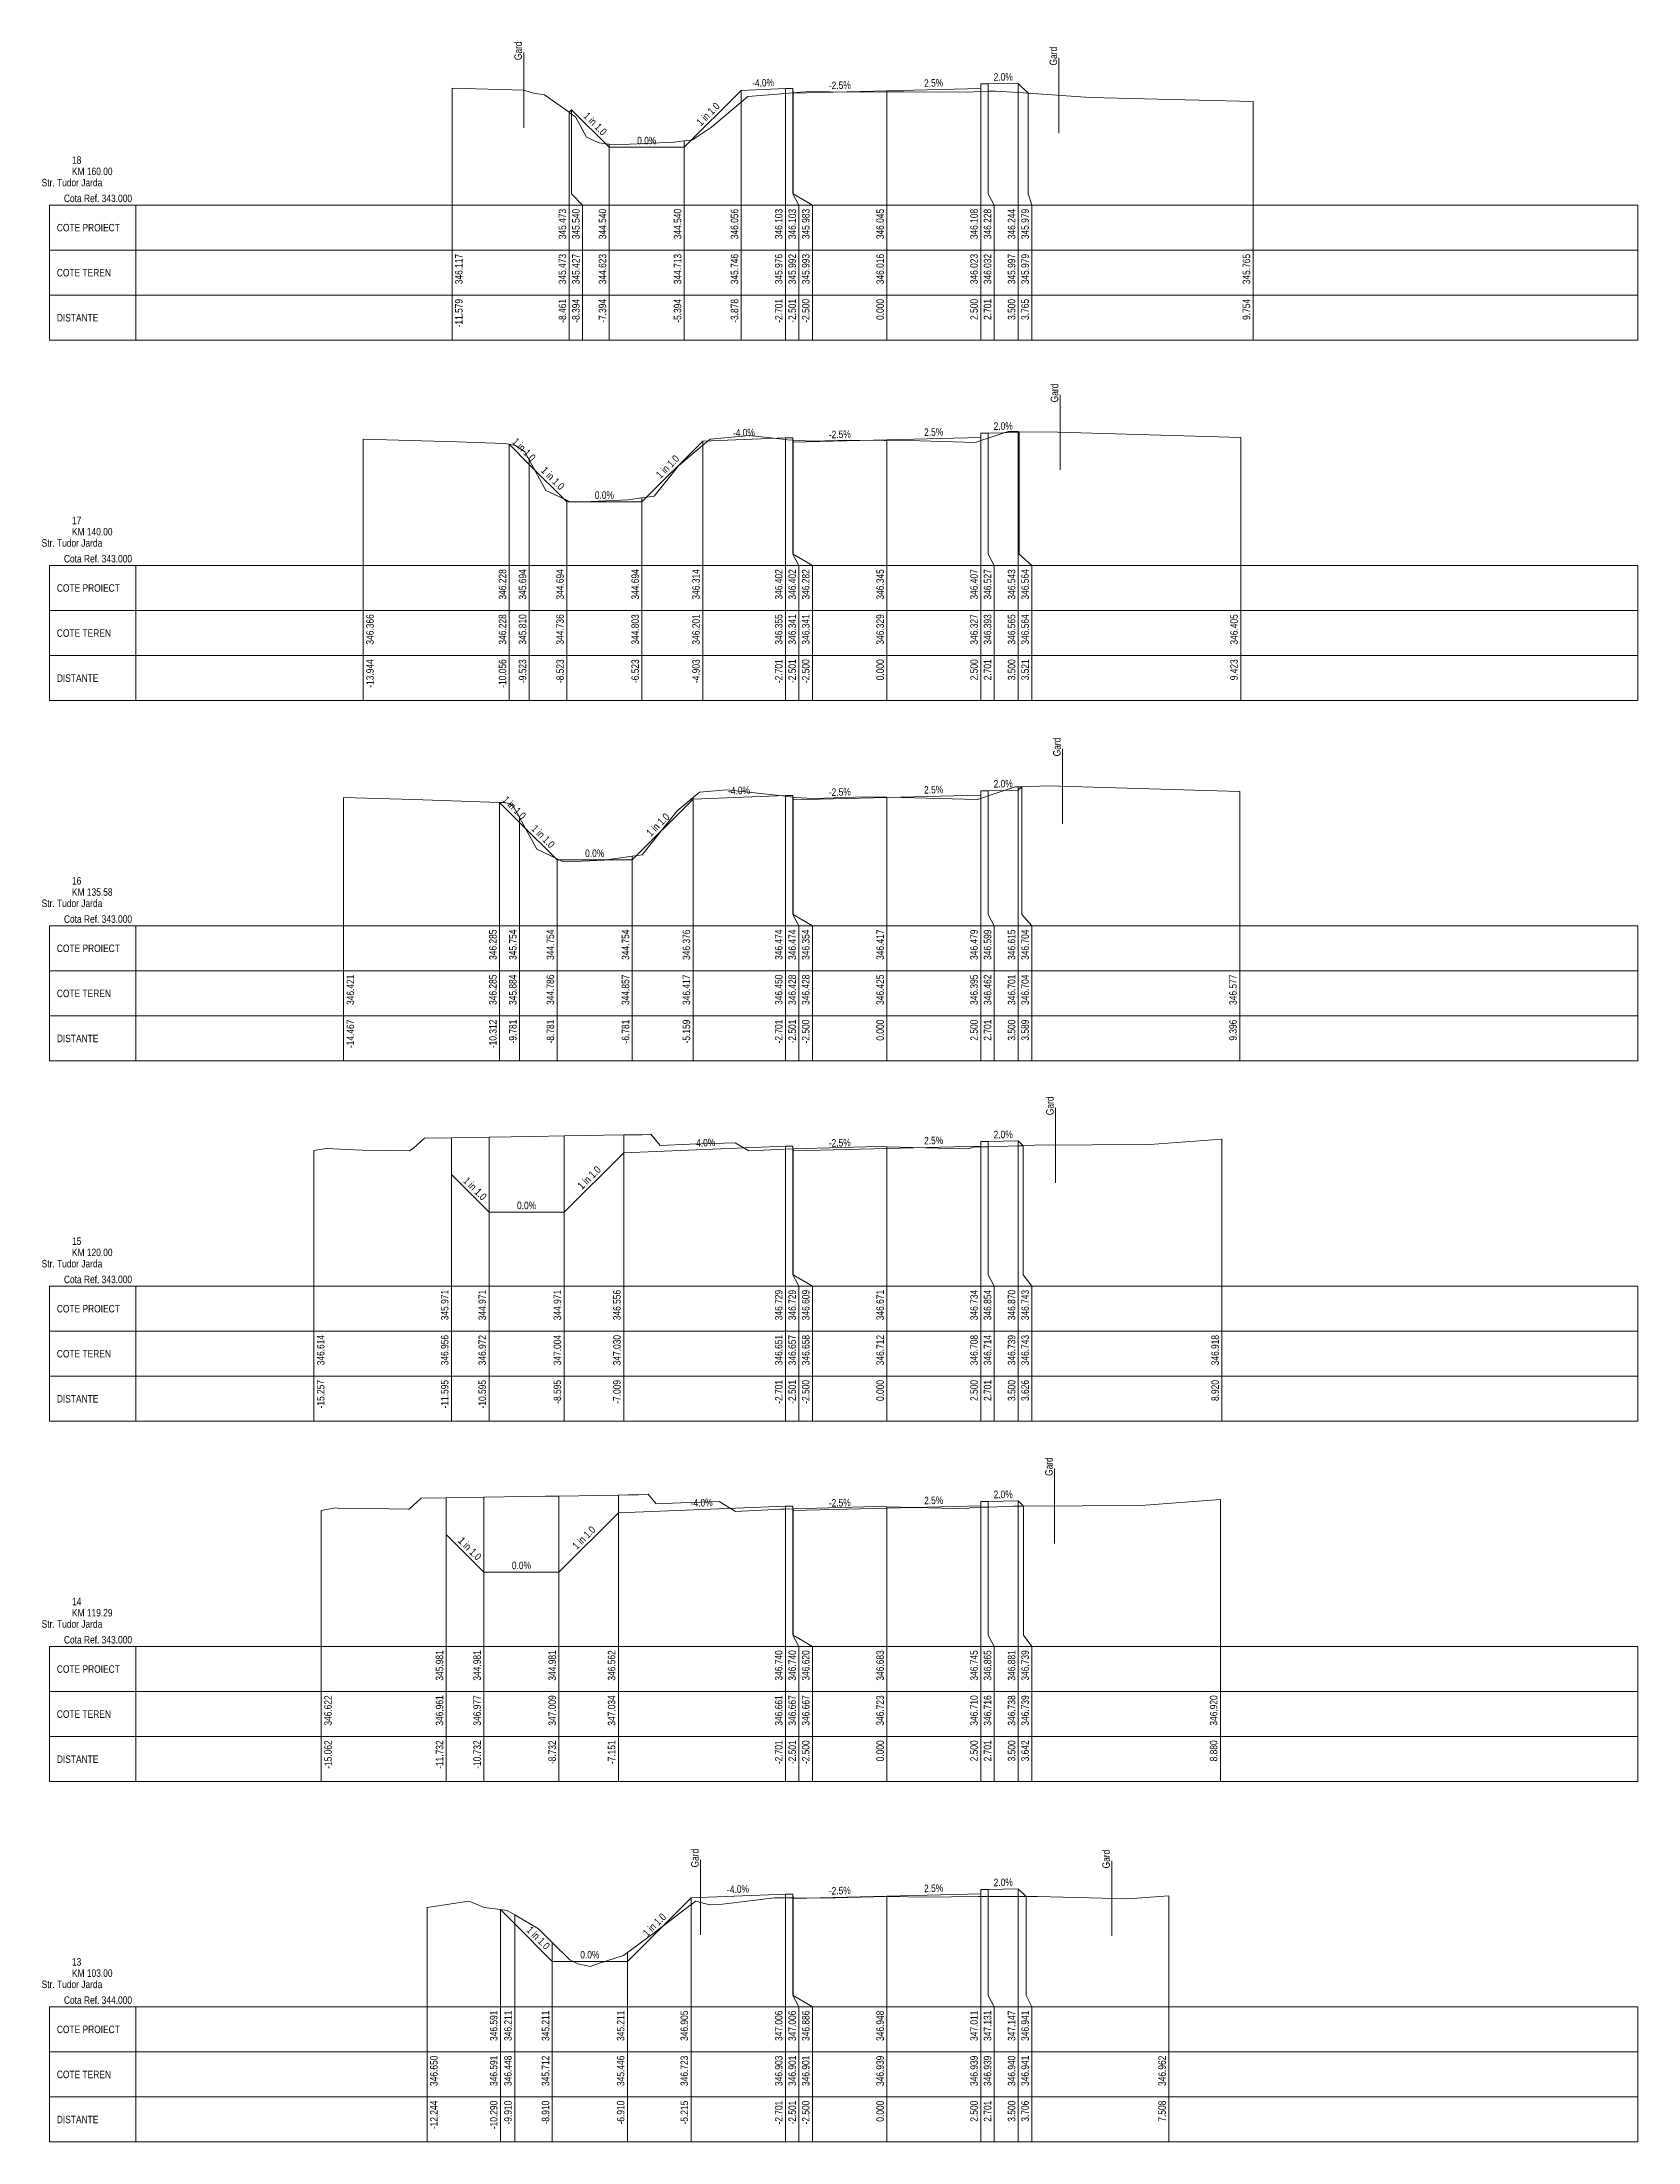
# Model space of a CAD drawing. Extents: x 1 to 634, y 0 to 594.
# Drawn here: x 0.5 to 43, y 116.2 to 172.1 of the extents above; entities that cross this region are included whole.
import ezdxf
from ezdxf.enums import TextEntityAlignment as Align

# ---------------------------------------------------------------- set-up
doc = ezdxf.new("R2010")
doc.units = 0
doc.header["$MEASUREMENT"] = 0
doc.layers.add('ARD-No Plot', color=1, linetype='Continuous', lineweight=0, plot=False)
for name, color, linetype, lineweight in [('DESIGN-TEXT', 7, 'Continuous', 0), ('EXISTING-TEXT', 7, 'Continuous', 0), ('LINES', 7, 'Continuous', 0), ('Text', 7, 'Continuous', 0), ('X-RL', 7, 'Continuous', 0), ('XPLOT-DESIGN', 5, 'Continuous', 0), ('XPLOT-EXISTING', 3, 'Continuous', 0), ('XPLOT-GRADE', 7, 'Continuous', 0), ('XPLOT-KM', 7, 'Continuous', 0), ('XPLOT-TITLE', 7, 'Continuous', 0)]:
    doc.layers.add(name, color=color, linetype=linetype, lineweight=lineweight)
doc.styles.add('$0$$0$Arial', font='arial.ttf', dxfattribs={"width": 0.8})

msp = doc.modelspace()

# ---------------------------------------------------------------- texts
at = {"layer": 'ARD-No Plot', "style": '$0$$0$Arial', "width": 0.8}
for p in [(1.3, 168.3), (1.3, 158.7), (1.3, 149.1), (1.3, 139.5), (1.3, 129.9), (1.3, 120.3)]:
    msp.add_text('Str. Tudor Jarda', height=0.2, dxfattribs=at).set_placement(p, align=Align.CENTER)
at = {"layer": 'DESIGN-TEXT', "style": '$0$$0$Arial', "width": 0.8}
for s, p in [('345.473', (14.459, 167.7)), ('345.540', (14.819, 167.7)), ('344.540', (15.526, 167.7)), ('344.540', (17.526, 167.7)), ('346.056', (19.042, 167.7)), ('346.103', (20.219, 167.7)), ('346.103', (20.579, 167.7)), ('345.983', (20.939, 167.7)), ('346.045', (22.92, 167.7)), ('346.108', (25.42, 167.7)), ('346.228', (25.78, 167.7)), ('346.244', (26.42, 167.7)), ('345.979', (26.78, 167.7)), ('346.228', (12.864, 158.1)), ('345.694', (13.397, 158.1)), ('344.694', (14.397, 158.1)), ('344.694', (16.397, 158.1)), ('346.314', (18.017, 158.1)), ('346.402', (20.219, 158.1)), ('346.402', (20.579, 158.1)), ('346.282', (20.939, 158.1)), ('346.345', (22.92, 158.1)), ('346.407', (25.42, 158.1)), ('346.527', (25.78, 158.1)), ('346.543', (26.42, 158.1)), ('346.564', (26.78, 158.1)), ('346.285', (12.608, 148.5)), ('345.754', (13.139, 148.5)), ('344.754', (14.139, 148.5)), ('344.754', (16.139, 148.5)), ('346.376', (17.761, 148.5)), ('346.474', (20.219, 148.5)), ('346.474', (20.579, 148.5)), ('346.354', (20.939, 148.5)), ('346.417', (22.92, 148.5)), ('346.479', (25.42, 148.5)), ('346.599', (25.78, 148.5)), ('346.615', (26.42, 148.5)), ('346.704', (26.78, 148.5)), ('345.971', (11.325, 138.9)), ('344.971', (12.325, 138.9)), ('344.971', (14.325, 138.9)), ('346.556', (15.911, 138.9)), ('346.729', (20.219, 138.9)), ('346.729', (20.579, 138.9)), ('346.609', (20.939, 138.9)), ('346.671', (22.92, 138.9)), ('346.734', (25.42, 138.9)), ('346.854', (25.78, 138.9)), ('346.870', (26.42, 138.9)), ('346.743', (26.78, 138.9)), ('345.981', (11.188, 129.3)), ('344.981', (12.188, 129.3)), ('344.981', (14.188, 129.3)), ('346.562', (15.769, 129.3)), ('346.740', (20.219, 129.3)), ('346.740', (20.579, 129.3)), ('346.620', (20.939, 129.3)), ('346.683', (22.92, 129.3)), ('346.745', (25.42, 129.3)), ('346.865', (25.78, 129.3)), ('346.881', (26.42, 129.3)), ('346.739', (26.78, 129.3)), ('346.591', (12.63, 119.7)), ('346.211', (13.01, 119.7)), ('345.211', (14.01, 119.7)), ('345.211', (16.01, 119.7)), ('346.905', (17.705, 119.7)), ('347.006', (20.219, 119.7)), ('347.006', (20.579, 119.7)), ('346.886', (20.939, 119.7)), ('346.948', (22.92, 119.7)), ('347.011', (25.42, 119.7)), ('347.131', (25.78, 119.7)), ('347.147', (26.42, 119.7)), ('346.941', (26.78, 119.7))]:
    msp.add_text(s, height=0.2, rotation=90, dxfattribs=at).set_placement(p, align=Align.RIGHT)
at = {"layer": 'EXISTING-TEXT', "style": '$0$$0$Arial', "width": 0.8}
for s, p in [('346.117', (11.701, 166.5)), ('345.473', (14.459, 166.5)), ('345.427', (14.819, 166.5)), ('344.623', (15.526, 166.5)), ('344.713', (17.526, 166.5)), ('345.746', (19.042, 166.5)), ('345.976', (20.219, 166.5)), ('345.992', (20.579, 166.5)), ('345.993', (20.939, 166.5)), ('346.016', (22.92, 166.5)), ('346.016', (22.92, 166.5)), ('346.023', (25.42, 166.5)), ('346.032', (25.78, 166.5)), ('345.997', (26.42, 166.5)), ('345.979', (26.78, 166.5)), ('345.765', (32.674, 166.5)), ('346.366', (9.336, 156.9)), ('346.228', (12.864, 156.9)), ('345.810', (13.397, 156.9)), ('344.736', (14.397, 156.9)), ('344.803', (16.397, 156.9)), ('346.201', (18.017, 156.9)), ('346.355', (20.219, 156.9)), ('346.341', (20.579, 156.9)), ('346.341', (20.939, 156.9)), ('346.329', (22.92, 156.9)), ('346.329', (22.92, 156.9)), ('346.327', (25.42, 156.9)), ('346.393', (25.78, 156.9)), ('346.565', (26.42, 156.9)), ('346.564', (26.78, 156.9)), ('346.405', (32.343, 156.9)), ('346.421', (8.813, 147.3)), ('346.285', (12.608, 147.3)), ('345.884', (13.139, 147.3)), ('344.786', (14.139, 147.3)), ('344.857', (16.139, 147.3)), ('346.417', (17.761, 147.3)), ('346.450', (20.219, 147.3)), ('346.428', (20.579, 147.3)), ('346.428', (20.939, 147.3)), ('346.425', (22.92, 147.3)), ('346.425', (22.92, 147.3)), ('346.395', (25.42, 147.3)), ('346.462', (25.78, 147.3)), ('346.701', (26.42, 147.3)), ('346.704', (26.78, 147.3)), ('346.577', (32.316, 147.3)), ('346.614', (8.023, 137.7)), ('346.956', (11.325, 137.7)), ('346.972', (12.325, 137.7)), ('347.004', (14.325, 137.7)), ('347.030', (15.911, 137.7)), ('346.651', (20.219, 137.7)), ('346.657', (20.579, 137.7)), ('346.658', (20.939, 137.7)), ('346.712', (22.92, 137.7)), ('346.712', (22.92, 137.7)), ('346.708', (25.42, 137.7)), ('346.714', (25.78, 137.7)), ('346.739', (26.42, 137.7)), ('346.743', (26.78, 137.7)), ('346.918', (31.84, 137.7)), ('346.622', (8.218, 128.1)), ('346.961', (11.188, 128.1)), ('346.977', (12.188, 128.1)), ('347.009', (14.188, 128.1)), ('347.034', (15.769, 128.1)), ('346.661', (20.219, 128.1)), ('346.667', (20.579, 128.1)), ('346.667', (20.939, 128.1)), ('346.723', (22.92, 128.1)), ('346.723', (22.92, 128.1)), ('346.710', (25.42, 128.1)), ('346.716', (25.78, 128.1)), ('346.738', (26.42, 128.1)), ('346.739', (26.78, 128.1)), ('346.920', (31.8, 128.1)), ('346.650', (11.036, 118.5)), ('346.591', (12.63, 118.5)), ('346.448', (13.01, 118.5)), ('345.712', (14.01, 118.5)), ('345.446', (16.01, 118.5)), ('346.723', (17.705, 118.5)), ('346.903', (20.219, 118.5)), ('346.901', (20.579, 118.5)), ('346.901', (20.939, 118.5)), ('346.939', (22.92, 118.5)), ('346.939', (22.92, 118.5)), ('346.939', (25.42, 118.5)), ('346.939', (25.78, 118.5)), ('346.940', (26.42, 118.5)), ('346.941', (26.78, 118.5)), ('346.962', (30.428, 118.5))]:
    msp.add_text(s, height=0.2, rotation=90, dxfattribs=at).set_placement(p, align=Align.RIGHT)
at = {"layer": 'Text', "style": '$0$$0$Arial', "width": 0.8}
for p in [(13.28, 171.663), (27.532, 171.521), (27.562, 162.546), (27.626, 153.115), (27.441, 143.556), (27.414, 133.944), (17.988, 123.515), (28.936, 123.49)]:
    msp.add_text('Gard', height=0.2, rotation=90, dxfattribs=at).set_placement(p)
for s, p in [('-11.579', (11.701, 165.3)), ('-11.579', (11.701, 165.3)), ('-8.461', (14.459, 165.3)), ('-8.461', (14.459, 165.3)), ('-8.461', (14.459, 165.3)), ('-8.394', (14.819, 165.3)), ('-8.394', (14.819, 165.3)), ('-8.394', (14.819, 165.3)), ('-7.394', (15.526, 165.3)), ('-7.394', (15.526, 165.3)), ('-7.394', (15.526, 165.3)), ('-5.394', (17.526, 165.3)), ('-5.394', (17.526, 165.3)), ('-5.394', (17.526, 165.3)), ('-3.878', (19.042, 165.3)), ('-3.878', (19.042, 165.3)), ('-3.878', (19.042, 165.3)), ('-2.701', (20.219, 165.3)), ('-2.701', (20.219, 165.3)), ('-2.701', (20.219, 165.3)), ('-2.501', (20.579, 165.3)), ('-2.501', (20.579, 165.3)), ('-2.501', (20.579, 165.3)), ('-2.500', (20.939, 165.3)), ('-2.500', (20.939, 165.3)), ('-2.500', (20.939, 165.3)), ('0.000', (22.92, 165.3)), ('0.000', (22.92, 165.3)), ('0.000', (22.92, 165.3)), ('2.500', (25.42, 165.3)), ('2.500', (25.42, 165.3)), ('2.500', (25.42, 165.3)), ('2.701', (25.78, 165.3)), ('2.701', (25.78, 165.3)), ('2.701', (25.78, 165.3)), ('3.500', (26.42, 165.3)), ('3.500', (26.42, 165.3)), ('3.500', (26.42, 165.3)), ('3.765', (26.78, 165.3)), ('3.765', (26.78, 165.3)), ('3.765', (26.78, 165.3)), ('9.754', (32.674, 165.3)), ('9.754', (32.674, 165.3)), ('-13.944', (9.336, 155.7)), ('-13.944', (9.336, 155.7)), ('-10.056', (12.864, 155.7)), ('-10.056', (12.864, 155.7)), ('-10.056', (12.864, 155.7)), ('-9.523', (13.397, 155.7)), ('-9.523', (13.397, 155.7)), ('-9.523', (13.397, 155.7)), ('-8.523', (14.397, 155.7)), ('-8.523', (14.397, 155.7)), ('-8.523', (14.397, 155.7)), ('-6.523', (16.397, 155.7)), ('-6.523', (16.397, 155.7)), ('-6.523', (16.397, 155.7)), ('-4.903', (18.017, 155.7)), ('-4.903', (18.017, 155.7)), ('-4.903', (18.017, 155.7)), ('-2.701', (20.219, 155.7)), ('-2.701', (20.219, 155.7)), ('-2.701', (20.219, 155.7)), ('-2.501', (20.579, 155.7)), ('-2.501', (20.579, 155.7)), ('-2.501', (20.579, 155.7)), ('-2.500', (20.939, 155.7)), ('-2.500', (20.939, 155.7)), ('-2.500', (20.939, 155.7)), ('0.000', (22.92, 155.7)), ('0.000', (22.92, 155.7)), ('0.000', (22.92, 155.7)), ('2.500', (25.42, 155.7)), ('2.500', (25.42, 155.7)), ('2.500', (25.42, 155.7)), ('2.701', (25.78, 155.7)), ('2.701', (25.78, 155.7)), ('2.701', (25.78, 155.7)), ('3.500', (26.42, 155.7)), ('3.500', (26.42, 155.7)), ('3.500', (26.42, 155.7)), ('3.521', (26.78, 155.7)), ('3.521', (26.78, 155.7)), ('3.521', (26.78, 155.7)), ('9.423', (32.343, 155.7)), ('9.423', (32.343, 155.7)), ('-14.467', (8.813, 146.1)), ('-14.467', (8.813, 146.1)), ('-10.312', (12.608, 146.1)), ('-10.312', (12.608, 146.1)), ('-10.312', (12.608, 146.1)), ('-9.781', (13.139, 146.1)), ('-9.781', (13.139, 146.1)), ('-9.781', (13.139, 146.1)), ('-8.781', (14.139, 146.1)), ('-8.781', (14.139, 146.1)), ('-8.781', (14.139, 146.1)), ('-6.781', (16.139, 146.1)), ('-6.781', (16.139, 146.1)), ('-6.781', (16.139, 146.1)), ('-5.159', (17.761, 146.1)), ('-5.159', (17.761, 146.1)), ('-5.159', (17.761, 146.1)), ('-2.701', (20.219, 146.1)), ('-2.701', (20.219, 146.1)), ('-2.701', (20.219, 146.1)), ('-2.501', (20.579, 146.1)), ('-2.501', (20.579, 146.1)), ('-2.501', (20.579, 146.1)), ('-2.500', (20.939, 146.1)), ('-2.500', (20.939, 146.1)), ('-2.500', (20.939, 146.1)), ('0.000', (22.92, 146.1)), ('0.000', (22.92, 146.1)), ('0.000', (22.92, 146.1)), ('2.500', (25.42, 146.1)), ('2.500', (25.42, 146.1)), ('2.500', (25.42, 146.1)), ('2.701', (25.78, 146.1)), ('2.701', (25.78, 146.1)), ('2.701', (25.78, 146.1)), ('3.500', (26.42, 146.1)), ('3.500', (26.42, 146.1)), ('3.500', (26.42, 146.1)), ('3.589', (26.78, 146.1)), ('3.589', (26.78, 146.1)), ('3.589', (26.78, 146.1)), ('9.396', (32.316, 146.1)), ('9.396', (32.316, 146.1)), ('-15.257', (8.023, 136.5)), ('-15.257', (8.023, 136.5)), ('-11.595', (11.325, 136.5)), ('-11.595', (11.325, 136.5)), ('-11.595', (11.325, 136.5)), ('-10.595', (12.325, 136.5)), ('-10.595', (12.325, 136.5)), ('-10.595', (12.325, 136.5)), ('-8.595', (14.325, 136.5)), ('-8.595', (14.325, 136.5)), ('-8.595', (14.325, 136.5)), ('-7.009', (15.911, 136.5)), ('-7.009', (15.911, 136.5)), ('-7.009', (15.911, 136.5)), ('-2.701', (20.219, 136.5)), ('-2.701', (20.219, 136.5)), ('-2.701', (20.219, 136.5)), ('-2.501', (20.579, 136.5)), ('-2.501', (20.579, 136.5)), ('-2.501', (20.579, 136.5)), ('-2.500', (20.939, 136.5)), ('-2.500', (20.939, 136.5)), ('-2.500', (20.939, 136.5)), ('0.000', (22.92, 136.5)), ('0.000', (22.92, 136.5)), ('0.000', (22.92, 136.5)), ('2.500', (25.42, 136.5)), ('2.500', (25.42, 136.5)), ('2.500', (25.42, 136.5)), ('2.701', (25.78, 136.5)), ('2.701', (25.78, 136.5)), ('2.701', (25.78, 136.5)), ('3.500', (26.42, 136.5)), ('3.500', (26.42, 136.5)), ('3.500', (26.42, 136.5)), ('3.626', (26.78, 136.5)), ('3.626', (26.78, 136.5)), ('3.626', (26.78, 136.5)), ('8.920', (31.84, 136.5)), ('8.920', (31.84, 136.5)), ('-15.062', (8.218, 126.9)), ('-15.062', (8.218, 126.9)), ('-11.732', (11.188, 126.9)), ('-11.732', (11.188, 126.9)), ('-11.732', (11.188, 126.9)), ('-10.732', (12.188, 126.9)), ('-10.732', (12.188, 126.9)), ('-10.732', (12.188, 126.9)), ('-8.732', (14.188, 126.9)), ('-8.732', (14.188, 126.9)), ('-8.732', (14.188, 126.9)), ('-7.151', (15.769, 126.9)), ('-7.151', (15.769, 126.9)), ('-7.151', (15.769, 126.9)), ('-2.701', (20.219, 126.9)), ('-2.701', (20.219, 126.9)), ('-2.701', (20.219, 126.9)), ('-2.501', (20.579, 126.9)), ('-2.501', (20.579, 126.9)), ('-2.501', (20.579, 126.9)), ('-2.500', (20.939, 126.9)), ('-2.500', (20.939, 126.9)), ('-2.500', (20.939, 126.9)), ('0.000', (22.92, 126.9)), ('0.000', (22.92, 126.9)), ('0.000', (22.92, 126.9)), ('2.500', (25.42, 126.9)), ('2.500', (25.42, 126.9)), ('2.500', (25.42, 126.9)), ('2.701', (25.78, 126.9)), ('2.701', (25.78, 126.9)), ('2.701', (25.78, 126.9)), ('3.500', (26.42, 126.9)), ('3.500', (26.42, 126.9)), ('3.500', (26.42, 126.9)), ('3.642', (26.78, 126.9)), ('3.642', (26.78, 126.9)), ('3.642', (26.78, 126.9)), ('8.880', (31.8, 126.9)), ('8.880', (31.8, 126.9)), ('-12.244', (11.036, 117.3)), ('-12.244', (11.036, 117.3)), ('-10.290', (12.63, 117.3)), ('-10.290', (12.63, 117.3)), ('-10.290', (12.63, 117.3)), ('-9.910', (13.01, 117.3)), ('-9.910', (13.01, 117.3)), ('-9.910', (13.01, 117.3)), ('-8.910', (14.01, 117.3)), ('-8.910', (14.01, 117.3)), ('-8.910', (14.01, 117.3)), ('-6.910', (16.01, 117.3)), ('-6.910', (16.01, 117.3)), ('-6.910', (16.01, 117.3)), ('-5.215', (17.705, 117.3)), ('-5.215', (17.705, 117.3)), ('-5.215', (17.705, 117.3)), ('-2.701', (20.219, 117.3)), ('-2.701', (20.219, 117.3)), ('-2.701', (20.219, 117.3)), ('-2.501', (20.579, 117.3)), ('-2.501', (20.579, 117.3)), ('-2.501', (20.579, 117.3)), ('-2.500', (20.939, 117.3)), ('-2.500', (20.939, 117.3)), ('-2.500', (20.939, 117.3)), ('0.000', (22.92, 117.3)), ('0.000', (22.92, 117.3)), ('0.000', (22.92, 117.3)), ('2.500', (25.42, 117.3)), ('2.500', (25.42, 117.3)), ('2.500', (25.42, 117.3)), ('2.701', (25.78, 117.3)), ('2.701', (25.78, 117.3)), ('2.701', (25.78, 117.3)), ('3.500', (26.42, 117.3)), ('3.500', (26.42, 117.3)), ('3.500', (26.42, 117.3)), ('3.706', (26.78, 117.3)), ('3.706', (26.78, 117.3)), ('3.706', (26.78, 117.3)), ('7.508', (30.428, 117.3)), ('7.508', (30.428, 117.3))]:
    msp.add_text(s, height=0.2, rotation=90, dxfattribs=at).set_placement(p, align=Align.RIGHT)
at = {"layer": 'X-RL', "style": '$0$$0$Arial', "width": 0.8}
for s, p in [('Cota Ref. 343.000', (2.9, 167.88)), ('Cota Ref. 343.000', (2.9, 158.28)), ('Cota Ref. 343.000', (2.9, 148.68)), ('Cota Ref. 343.000', (2.9, 139.08)), ('Cota Ref. 343.000', (2.9, 129.48)), ('Cota Ref. 344.000', (2.9, 119.88))]:
    msp.add_text(s, height=0.2, dxfattribs=at).set_placement(p, align=Align.RIGHT)
at = {"layer": 'XPLOT-GRADE', "style": '$0$$0$Arial', "width": 0.8}
for s, rotation, p in [('2.0%', 1.1458, (26.099, 171.116)), ('-4.0%', 2.2906, (19.707, 170.959)), ('-2.5%', 1.4321, (21.748, 170.894)), ('2.5%', 1.4321, (24.248, 170.957)), ('1 in 1.0', 315, (15.162, 169.896)), ('1 in 1.0', 45, (18.307, 170.154)), ('0.0%', 0, (16.606, 169.42)), ('-4.0%', 2.2906, (19.195, 161.638)), ('-2.5%', 1.4321, (21.748, 161.594)), ('2.5%', 1.4321, (24.248, 161.656)), ('2.0%', 1.1458, (26.099, 161.815)), ('1 in 1.0', 315, (13.267, 161.217)), ('1 in 1.0', 45, (17.23, 160.761)), ('1 in 1.0', 315, (14.033, 160.451)), ('0.0%', 0, (15.477, 159.974)), ('-4.0%', 2.2906, (19.067, 152.105)), ('-2.5%', 1.4321, (21.748, 152.066)), ('2.5%', 1.4321, (24.248, 152.128)), ('2.0%', 1.1458, (26.099, 152.287)), ('1 in 1.0', 315, (13.01, 151.676)), ('1 in 1.0', 315, (13.776, 150.911)), ('1 in 1.0', 45, (16.973, 151.222)), ('0.0%', 0, (15.219, 150.434)), ('-4.0%', 2.2906, (18.142, 142.722)), ('-2.5%', 1.4321, (21.748, 142.72)), ('2.5%', 1.4321, (24.248, 142.782)), ('2.0%', 1.1458, (26.099, 142.942)), ('1 in 1.0', 45, (15.142, 141.82)), ('1 in 1.0', 315, (11.962, 141.527)), ('0.0%', 0, (13.405, 141.051)), ('-4.0%', 2.2906, (18.071, 133.131)), ('-2.5%', 1.4321, (21.748, 133.131)), ('2.5%', 1.4321, (24.248, 133.194)), ('2.0%', 1.1458, (26.099, 133.353)), ('1 in 1.0', 45, (15.002, 132.228)), ('1 in 1.0', 315, (11.824, 131.937)), ('0.0%', 0, (13.268, 131.461)), ('2.0%', 1.1458, (26.099, 123.019)), ('-4.0%', 2.2906, (19.039, 122.836)), ('-2.5%', 1.4321, (21.748, 122.797)), ('2.5%', 1.4321, (24.248, 122.86)), ('1 in 1.0', 45, (16.881, 121.915)), ('1 in 1.0', 315, (13.646, 121.567)), ('0.0%', 0, (15.09, 121.091))]:
    msp.add_text(s, height=0.2, rotation=rotation, dxfattribs=at).set_placement(p, align=Align.CENTER)
at = {"layer": 'XPLOT-KM', "style": '$0$$0$Arial', "width": 0.8}
for s, p in [('18', (1.3, 168.9)), ('KM 160.00', (1.3, 168.6)), ('17', (1.3, 159.3)), ('KM 140.00', (1.3, 159)), ('16', (1.3, 149.7)), ('KM 135.58', (1.3, 149.4)), ('15', (1.3, 140.1)), ('KM 120.00', (1.3, 139.8)), ('14', (1.3, 130.5)), ('KM 119.29', (1.3, 130.2)), ('13', (1.3, 120.9)), ('KM 103.00', (1.3, 120.6))]:
    msp.add_text(s, height=0.2, dxfattribs=at).set_placement(p)
at = {"layer": 'XPLOT-TITLE', "style": '$0$$0$Arial', "width": 0.8}
for s, p in [('COTE PROIECT', (0.898, 167.1)), ('COTE TEREN', (0.898, 165.9)), ('DISTANTE', (0.898, 164.7)), ('COTE PROIECT', (0.898, 157.5)), ('COTE TEREN', (0.898, 156.3)), ('DISTANTE', (0.898, 155.1)), ('COTE PROIECT', (0.898, 147.9)), ('COTE TEREN', (0.898, 146.7)), ('DISTANTE', (0.898, 145.5)), ('COTE PROIECT', (0.898, 138.3)), ('COTE TEREN', (0.898, 137.1)), ('DISTANTE', (0.898, 135.9)), ('COTE PROIECT', (0.898, 128.7)), ('COTE TEREN', (0.898, 127.5)), ('DISTANTE', (0.898, 126.3)), ('COTE PROIECT', (0.898, 119.1)), ('COTE TEREN', (0.898, 117.9)), ('DISTANTE', (0.898, 116.7))]:
    msp.add_text(s, height=0.2, dxfattribs=at).set_placement(p)

# ---------------------------------------------------------------- linework, layer by layer
at = {"layer": 'LINES'}
for p, q in [((13.33, 171.863), (13.33, 169.863)), ((27.582, 171.721), (27.582, 169.721)), ((11.421, 168.1), (11.421, 170.917)), ((11.421, 168.1), (11.421, 170.917)), ((19.122, 168.1), (19.122, 170.856)), ((19.122, 168.1), (19.122, 170.856)), ((19.122, 168.1), (19.122, 170.856)), ((20.299, 168.1), (20.299, 170.903)), ((20.299, 168.1), (20.299, 170.903)), ((20.299, 168.1), (20.299, 170.903)), ((20.499, 168.1), (20.499, 170.903)), ((20.499, 168.1), (20.499, 170.903)), ((20.499, 168.1), (20.499, 170.903)), ((20.5, 168.1), (20.5, 170.793)), ((20.5, 168.1), (20.5, 170.793)), ((20.5, 168.1), (20.5, 170.793)), ((23, 168.1), (23, 170.845)), ((23, 168.1), (23, 170.845)), ((23, 168.1), (23, 170.845)), ((25.5, 168.1), (25.5, 170.908)), ((25.5, 168.1), (25.5, 170.908)), ((25.5, 168.1), (25.5, 170.908)), ((25.701, 168.1), (25.701, 171.028)), ((25.701, 168.1), (25.701, 171.028)), ((25.701, 168.1), (25.701, 171.028)), ((26.5, 168.1), (26.5, 171.044)), ((26.5, 168.1), (26.5, 171.044)), ((26.5, 168.1), (26.5, 171.044)), ((26.765, 168.1), (26.765, 170.779)), ((26.765, 168.1), (26.765, 170.779)), ((26.765, 168.1), (26.765, 170.779)), ((14.539, 168.1), (14.539, 170.273)), ((14.539, 168.1), (14.539, 170.273)), ((14.539, 168.1), (14.539, 170.273)), ((14.606, 168.1), (14.606, 170.34)), ((14.606, 168.1), (14.606, 170.34)), ((14.606, 168.1), (14.606, 170.34)), ((32.754, 168.1), (32.754, 170.565)), ((32.754, 168.1), (32.754, 170.565)), ((15.606, 168.1), (15.606, 169.423)), ((15.606, 168.1), (15.606, 169.423)), ((15.606, 168.1), (15.606, 169.423)), ((17.606, 168.1), (17.606, 169.513)), ((17.606, 168.1), (17.606, 169.513)), ((17.606, 168.1), (17.606, 169.513)), ((11.421, 167.8), (11.421, 168.1)), ((11.421, 167.8), (11.421, 168.1)), ((14.539, 167.8), (14.539, 168.1)), ((14.539, 167.8), (14.539, 168.1)), ((14.539, 167.8), (14.539, 168.1)), ((14.899, 167.8), (14.606, 168.1)), ((14.899, 167.8), (14.606, 168.1)), ((14.899, 167.8), (14.606, 168.1)), ((15.606, 167.8), (15.606, 168.1)), ((15.606, 167.8), (15.606, 168.1)), ((15.606, 167.8), (15.606, 168.1)), ((17.606, 167.8), (17.606, 168.1)), ((17.606, 167.8), (17.606, 168.1)), ((17.606, 167.8), (17.606, 168.1)), ((19.122, 167.8), (19.122, 168.1)), ((19.122, 167.8), (19.122, 168.1)), ((19.122, 167.8), (19.122, 168.1)), ((20.299, 167.8), (20.299, 168.1)), ((20.299, 167.8), (20.299, 168.1)), ((20.299, 167.8), (20.299, 168.1)), ((20.659, 167.8), (20.499, 168.1)), ((20.659, 167.8), (20.499, 168.1)), ((20.659, 167.8), (20.499, 168.1)), ((21.019, 167.8), (20.5, 168.1)), ((21.019, 167.8), (20.5, 168.1)), ((21.019, 167.8), (20.5, 168.1)), ((23, 167.8), (23, 168.1)), ((23, 167.8), (23, 168.1)), ((23, 167.8), (23, 168.1)), ((25.5, 167.8), (25.5, 168.1)), ((25.5, 167.8), (25.5, 168.1)), ((25.5, 167.8), (25.5, 168.1)), ((25.86, 167.8), (25.701, 168.1)), ((25.86, 167.8), (25.701, 168.1)), ((25.86, 167.8), (25.701, 168.1)), ((26.5, 167.8), (26.5, 168.1)), ((26.5, 167.8), (26.5, 168.1)), ((26.5, 167.8), (26.5, 168.1)), ((26.86, 167.8), (26.765, 168.1)), ((26.86, 167.8), (26.765, 168.1)), ((26.86, 167.8), (26.765, 168.1)), ((32.754, 167.8), (32.754, 168.1)), ((32.754, 167.8), (32.754, 168.1)), ((0.698, 166.6), (0.698, 167.8)), ((0.698, 167.8), (3, 167.8)), ((3, 164.2), (3, 167.8)), ((3, 167.8), (43, 167.8)), ((11.421, 164.2), (11.421, 167.8)), ((11.421, 164.2), (11.421, 167.8)), ((14.539, 164.2), (14.539, 167.8)), ((14.539, 164.2), (14.539, 167.8)), ((14.539, 164.2), (14.539, 167.8)), ((14.899, 164.2), (14.899, 167.8)), ((14.899, 164.2), (14.899, 167.8)), ((14.899, 164.2), (14.899, 167.8)), ((15.606, 164.2), (15.606, 167.8)), ((15.606, 164.2), (15.606, 167.8)), ((15.606, 164.2), (15.606, 167.8)), ((17.606, 164.2), (17.606, 167.8)), ((17.606, 164.2), (17.606, 167.8)), ((17.606, 164.2), (17.606, 167.8)), ((19.122, 164.2), (19.122, 167.8)), ((19.122, 164.2), (19.122, 167.8)), ((19.122, 164.2), (19.122, 167.8)), ((20.299, 164.2), (20.299, 167.8)), ((20.299, 164.2), (20.299, 167.8)), ((20.299, 164.2), (20.299, 167.8)), ((20.659, 164.2), (20.659, 167.8)), ((20.659, 164.2), (20.659, 167.8)), ((20.659, 164.2), (20.659, 167.8)), ((21.019, 164.2), (21.019, 167.8)), ((21.019, 164.2), (21.019, 167.8)), ((21.019, 164.2), (21.019, 167.8)), ((23, 164.2), (23, 167.8)), ((23, 164.2), (23, 167.8)), ((23, 164.2), (23, 167.8)), ((25.5, 164.2), (25.5, 167.8)), ((25.5, 164.2), (25.5, 167.8)), ((25.5, 164.2), (25.5, 167.8)), ((25.86, 164.2), (25.86, 167.8)), ((25.86, 164.2), (25.86, 167.8)), ((25.86, 164.2), (25.86, 167.8)), ((26.5, 164.2), (26.5, 167.8)), ((26.5, 164.2), (26.5, 167.8)), ((26.5, 164.2), (26.5, 167.8)), ((26.86, 164.2), (26.86, 167.8)), ((26.86, 164.2), (26.86, 167.8)), ((26.86, 164.2), (26.86, 167.8)), ((32.754, 164.2), (32.754, 167.8)), ((32.754, 164.2), (32.754, 167.8)), ((43, 164.2), (43, 167.8)), ((0.698, 165.4), (0.698, 166.6)), ((0.698, 166.6), (3, 166.6)), ((3, 166.6), (0.698, 166.6)), ((3, 166.6), (43, 166.6)), ((0.698, 164.2), (0.698, 165.4)), ((0.698, 165.4), (3, 165.4)), ((3, 165.4), (0.698, 165.4)), ((3, 165.4), (43, 165.4)), ((3, 164.2), (0.698, 164.2)), ((3, 164.2), (43, 164.2)), ((27.612, 162.746), (27.612, 160.746)), ((25.701, 158.5), (25.701, 161.727)), ((25.701, 158.5), (25.701, 161.727)), ((25.701, 158.5), (25.701, 161.727)), ((26.5, 158.5), (26.5, 161.765)), ((26.5, 158.5), (26.5, 161.765)), ((26.5, 158.5), (26.5, 161.765)), ((26.521, 158.5), (26.521, 161.764)), ((26.521, 158.5), (26.521, 161.764)), ((26.521, 158.5), (26.521, 161.764)), ((9.056, 158.5), (9.056, 161.566)), ((9.056, 158.5), (9.056, 161.566)), ((12.944, 158.5), (12.944, 161.428)), ((12.944, 158.5), (12.944, 161.428)), ((12.944, 158.5), (12.944, 161.428)), ((18.097, 158.5), (18.097, 161.514)), ((18.097, 158.5), (18.097, 161.514)), ((18.097, 158.5), (18.097, 161.514)), ((20.299, 158.5), (20.299, 161.602)), ((20.299, 158.5), (20.299, 161.602)), ((20.299, 158.5), (20.299, 161.602)), ((20.499, 158.5), (20.499, 161.602)), ((20.499, 158.5), (20.499, 161.602)), ((20.499, 158.5), (20.499, 161.602)), ((20.5, 158.5), (20.5, 161.541)), ((20.5, 158.5), (20.5, 161.541)), ((20.5, 158.5), (20.5, 161.541)), ((23, 158.5), (23, 161.545)), ((23, 158.5), (23, 161.545)), ((23, 158.5), (23, 161.545)), ((25.5, 158.5), (25.5, 161.607)), ((25.5, 158.5), (25.5, 161.607)), ((25.5, 158.5), (25.5, 161.607)), ((32.423, 158.5), (32.423, 161.605)), ((32.423, 158.5), (32.423, 161.605)), ((13.477, 158.5), (13.477, 161.01)), ((13.477, 158.5), (13.477, 161.01)), ((13.477, 158.5), (13.477, 161.01)), ((14.477, 158.5), (14.477, 159.936)), ((14.477, 158.5), (14.477, 159.936)), ((14.477, 158.5), (14.477, 159.936)), ((16.477, 158.5), (16.477, 160.003)), ((16.477, 158.5), (16.477, 160.003)), ((16.477, 158.5), (16.477, 160.003)), ((9.056, 158.2), (9.056, 158.5)), ((9.056, 158.2), (9.056, 158.5)), ((12.944, 158.2), (12.944, 158.5)), ((12.944, 158.2), (12.944, 158.5)), ((12.944, 158.2), (12.944, 158.5)), ((13.477, 158.2), (13.477, 158.5)), ((13.477, 158.2), (13.477, 158.5)), ((13.477, 158.2), (13.477, 158.5)), ((14.477, 158.2), (14.477, 158.5)), ((14.477, 158.2), (14.477, 158.5)), ((14.477, 158.2), (14.477, 158.5)), ((16.477, 158.2), (16.477, 158.5)), ((16.477, 158.2), (16.477, 158.5)), ((16.477, 158.2), (16.477, 158.5)), ((18.097, 158.2), (18.097, 158.5)), ((18.097, 158.2), (18.097, 158.5)), ((18.097, 158.2), (18.097, 158.5)), ((20.299, 158.2), (20.299, 158.5)), ((20.299, 158.2), (20.299, 158.5)), ((20.299, 158.2), (20.299, 158.5)), ((20.659, 158.2), (20.499, 158.5)), ((20.659, 158.2), (20.499, 158.5)), ((20.659, 158.2), (20.499, 158.5)), ((21.019, 158.2), (20.5, 158.5)), ((21.019, 158.2), (20.5, 158.5)), ((21.019, 158.2), (20.5, 158.5)), ((23, 158.2), (23, 158.5)), ((23, 158.2), (23, 158.5)), ((23, 158.2), (23, 158.5)), ((25.5, 158.2), (25.5, 158.5)), ((25.5, 158.2), (25.5, 158.5)), ((25.5, 158.2), (25.5, 158.5)), ((25.86, 158.2), (25.701, 158.5)), ((25.86, 158.2), (25.701, 158.5)), ((25.86, 158.2), (25.701, 158.5)), ((26.5, 158.2), (26.5, 158.5)), ((26.5, 158.2), (26.5, 158.5)), ((26.5, 158.2), (26.5, 158.5)), ((26.86, 158.2), (26.521, 158.5)), ((26.86, 158.2), (26.521, 158.5)), ((26.86, 158.2), (26.521, 158.5)), ((32.423, 158.2), (32.423, 158.5)), ((32.423, 158.2), (32.423, 158.5)), ((0.698, 157), (0.698, 158.2)), ((0.698, 158.2), (3, 158.2)), ((3, 154.6), (3, 158.2)), ((3, 158.2), (43, 158.2)), ((9.056, 154.6), (9.056, 158.2)), ((9.056, 154.6), (9.056, 158.2)), ((12.944, 154.6), (12.944, 158.2)), ((12.944, 154.6), (12.944, 158.2)), ((12.944, 154.6), (12.944, 158.2)), ((13.477, 154.6), (13.477, 158.2)), ((13.477, 154.6), (13.477, 158.2)), ((13.477, 154.6), (13.477, 158.2)), ((14.477, 154.6), (14.477, 158.2)), ((14.477, 154.6), (14.477, 158.2)), ((14.477, 154.6), (14.477, 158.2)), ((16.477, 154.6), (16.477, 158.2)), ((16.477, 154.6), (16.477, 158.2)), ((16.477, 154.6), (16.477, 158.2)), ((18.097, 154.6), (18.097, 158.2)), ((18.097, 154.6), (18.097, 158.2)), ((18.097, 154.6), (18.097, 158.2)), ((20.299, 154.6), (20.299, 158.2)), ((20.299, 154.6), (20.299, 158.2)), ((20.299, 154.6), (20.299, 158.2)), ((20.659, 154.6), (20.659, 158.2)), ((20.659, 154.6), (20.659, 158.2)), ((20.659, 154.6), (20.659, 158.2)), ((21.019, 154.6), (21.019, 158.2)), ((21.019, 154.6), (21.019, 158.2)), ((21.019, 154.6), (21.019, 158.2)), ((23, 154.6), (23, 158.2)), ((23, 154.6), (23, 158.2)), ((23, 154.6), (23, 158.2)), ((25.5, 154.6), (25.5, 158.2)), ((25.5, 154.6), (25.5, 158.2)), ((25.5, 154.6), (25.5, 158.2)), ((25.86, 154.6), (25.86, 158.2)), ((25.86, 154.6), (25.86, 158.2)), ((25.86, 154.6), (25.86, 158.2)), ((26.5, 154.6), (26.5, 158.2)), ((26.5, 154.6), (26.5, 158.2)), ((26.5, 154.6), (26.5, 158.2)), ((26.86, 154.6), (26.86, 158.2)), ((26.86, 154.6), (26.86, 158.2)), ((26.86, 154.6), (26.86, 158.2)), ((32.423, 154.6), (32.423, 158.2)), ((32.423, 154.6), (32.423, 158.2)), ((43, 154.6), (43, 158.2)), ((0.698, 155.8), (0.698, 157)), ((0.698, 157), (3, 157)), ((3, 157), (0.698, 157)), ((3, 157), (43, 157)), ((0.698, 154.6), (0.698, 155.8)), ((0.698, 155.8), (3, 155.8)), ((3, 155.8), (0.698, 155.8)), ((3, 155.8), (43, 155.8)), ((3, 154.6), (0.698, 154.6)), ((3, 154.6), (43, 154.6)), ((27.676, 153.315), (27.676, 151.315)), ((25.701, 148.9), (25.701, 152.199)), ((25.701, 148.9), (25.701, 152.199)), ((25.701, 148.9), (25.701, 152.199)), ((26.5, 148.9), (26.5, 152.301)), ((26.5, 148.9), (26.5, 152.301)), ((26.5, 148.9), (26.5, 152.301)), ((26.589, 148.9), (26.589, 152.304)), ((26.589, 148.9), (26.589, 152.304)), ((26.589, 148.9), (26.589, 152.304)), ((32.396, 148.9), (32.396, 152.177)), ((32.396, 148.9), (32.396, 152.177)), ((8.533, 148.9), (8.533, 152.021)), ((8.533, 148.9), (8.533, 152.021)), ((12.688, 148.9), (12.688, 151.885)), ((12.688, 148.9), (12.688, 151.885)), ((12.688, 148.9), (12.688, 151.885)), ((17.841, 148.9), (17.841, 152.017)), ((17.841, 148.9), (17.841, 152.017)), ((17.841, 148.9), (17.841, 152.017)), ((20.299, 148.9), (20.299, 152.074)), ((20.299, 148.9), (20.299, 152.074)), ((20.299, 148.9), (20.299, 152.074)), ((20.499, 148.9), (20.499, 152.074)), ((20.499, 148.9), (20.499, 152.074)), ((20.499, 148.9), (20.499, 152.074)), ((20.5, 148.9), (20.5, 152.028)), ((20.5, 148.9), (20.5, 152.028)), ((20.5, 148.9), (20.5, 152.028)), ((23, 148.9), (23, 152.025)), ((23, 148.9), (23, 152.025)), ((23, 148.9), (23, 152.025)), ((25.5, 148.9), (25.5, 152.079)), ((25.5, 148.9), (25.5, 152.079)), ((25.5, 148.9), (25.5, 152.079)), ((13.219, 148.9), (13.219, 151.484)), ((13.219, 148.9), (13.219, 151.484)), ((13.219, 148.9), (13.219, 151.484)), ((14.219, 148.9), (14.219, 150.386)), ((14.219, 148.9), (14.219, 150.386)), ((14.219, 148.9), (14.219, 150.386)), ((16.219, 148.9), (16.219, 150.457)), ((16.219, 148.9), (16.219, 150.457)), ((16.219, 148.9), (16.219, 150.457)), ((8.533, 148.6), (8.533, 148.9)), ((8.533, 148.6), (8.533, 148.9)), ((12.688, 148.6), (12.688, 148.9)), ((12.688, 148.6), (12.688, 148.9)), ((12.688, 148.6), (12.688, 148.9)), ((13.219, 148.6), (13.219, 148.9)), ((13.219, 148.6), (13.219, 148.9)), ((13.219, 148.6), (13.219, 148.9)), ((14.219, 148.6), (14.219, 148.9)), ((14.219, 148.6), (14.219, 148.9)), ((14.219, 148.6), (14.219, 148.9)), ((16.219, 148.6), (16.219, 148.9)), ((16.219, 148.6), (16.219, 148.9)), ((16.219, 148.6), (16.219, 148.9)), ((17.841, 148.6), (17.841, 148.9)), ((17.841, 148.6), (17.841, 148.9)), ((17.841, 148.6), (17.841, 148.9)), ((20.299, 148.6), (20.299, 148.9)), ((20.299, 148.6), (20.299, 148.9)), ((20.299, 148.6), (20.299, 148.9)), ((20.659, 148.6), (20.499, 148.9)), ((20.659, 148.6), (20.499, 148.9)), ((20.659, 148.6), (20.499, 148.9)), ((21.019, 148.6), (20.5, 148.9)), ((21.019, 148.6), (20.5, 148.9)), ((21.019, 148.6), (20.5, 148.9)), ((23, 148.6), (23, 148.9)), ((23, 148.6), (23, 148.9)), ((23, 148.6), (23, 148.9)), ((25.5, 148.6), (25.5, 148.9)), ((25.5, 148.6), (25.5, 148.9)), ((25.5, 148.6), (25.5, 148.9)), ((25.86, 148.6), (25.701, 148.9)), ((25.86, 148.6), (25.701, 148.9)), ((25.86, 148.6), (25.701, 148.9)), ((26.5, 148.6), (26.5, 148.9)), ((26.5, 148.6), (26.5, 148.9)), ((26.5, 148.6), (26.5, 148.9)), ((26.86, 148.6), (26.589, 148.9)), ((26.86, 148.6), (26.589, 148.9)), ((26.86, 148.6), (26.589, 148.9)), ((32.396, 148.6), (32.396, 148.9)), ((32.396, 148.6), (32.396, 148.9)), ((0.698, 147.4), (0.698, 148.6)), ((0.698, 148.6), (3, 148.6)), ((3, 145), (3, 148.6)), ((3, 148.6), (43, 148.6)), ((8.533, 145), (8.533, 148.6)), ((8.533, 145), (8.533, 148.6)), ((12.688, 145), (12.688, 148.6)), ((12.688, 145), (12.688, 148.6)), ((12.688, 145), (12.688, 148.6)), ((13.219, 145), (13.219, 148.6)), ((13.219, 145), (13.219, 148.6)), ((13.219, 145), (13.219, 148.6)), ((14.219, 145), (14.219, 148.6)), ((14.219, 145), (14.219, 148.6)), ((14.219, 145), (14.219, 148.6)), ((16.219, 145), (16.219, 148.6)), ((16.219, 145), (16.219, 148.6)), ((16.219, 145), (16.219, 148.6)), ((17.841, 145), (17.841, 148.6)), ((17.841, 145), (17.841, 148.6)), ((17.841, 145), (17.841, 148.6)), ((20.299, 145), (20.299, 148.6)), ((20.299, 145), (20.299, 148.6)), ((20.299, 145), (20.299, 148.6)), ((20.659, 145), (20.659, 148.6)), ((20.659, 145), (20.659, 148.6)), ((20.659, 145), (20.659, 148.6)), ((21.019, 145), (21.019, 148.6)), ((21.019, 145), (21.019, 148.6)), ((21.019, 145), (21.019, 148.6)), ((23, 145), (23, 148.6)), ((23, 145), (23, 148.6)), ((23, 145), (23, 148.6)), ((25.5, 145), (25.5, 148.6)), ((25.5, 145), (25.5, 148.6)), ((25.5, 145), (25.5, 148.6)), ((25.86, 145), (25.86, 148.6)), ((25.86, 145), (25.86, 148.6)), ((25.86, 145), (25.86, 148.6)), ((26.5, 145), (26.5, 148.6)), ((26.5, 145), (26.5, 148.6)), ((26.5, 145), (26.5, 148.6)), ((26.86, 145), (26.86, 148.6)), ((26.86, 145), (26.86, 148.6)), ((26.86, 145), (26.86, 148.6)), ((32.396, 145), (32.396, 148.6)), ((32.396, 145), (32.396, 148.6)), ((43, 145), (43, 148.6)), ((0.698, 146.2), (0.698, 147.4)), ((0.698, 147.4), (3, 147.4)), ((3, 147.4), (0.698, 147.4)), ((3, 147.4), (43, 147.4)), ((0.698, 145), (0.698, 146.2)), ((0.698, 146.2), (3, 146.2)), ((3, 146.2), (0.698, 146.2)), ((3, 146.2), (43, 146.2)), ((3, 145), (0.698, 145)), ((3, 145), (43, 145)), ((27.491, 143.756), (27.491, 141.756)), ((11.405, 139.3), (11.405, 142.956)), ((11.405, 139.3), (11.405, 142.956)), ((11.405, 139.3), (11.405, 142.956)), ((12.405, 139.3), (12.405, 142.972)), ((12.405, 139.3), (12.405, 142.972)), ((12.405, 139.3), (12.405, 142.972)), ((14.405, 139.3), (14.405, 143.004)), ((14.405, 139.3), (14.405, 143.004)), ((14.405, 139.3), (14.405, 143.004)), ((15.991, 139.3), (15.991, 143.03)), ((15.991, 139.3), (15.991, 143.03)), ((15.991, 139.3), (15.991, 143.03)), ((20.299, 139.3), (20.299, 142.729)), ((20.299, 139.3), (20.299, 142.729)), ((20.299, 139.3), (20.299, 142.729)), ((20.499, 139.3), (20.499, 142.729)), ((20.499, 139.3), (20.499, 142.729)), ((20.499, 139.3), (20.499, 142.729)), ((23, 139.3), (23, 142.712)), ((23, 139.3), (23, 142.712)), ((23, 139.3), (23, 142.712)), ((25.5, 139.3), (25.5, 142.734)), ((25.5, 139.3), (25.5, 142.734)), ((25.5, 139.3), (25.5, 142.734)), ((25.701, 139.3), (25.701, 142.854)), ((25.701, 139.3), (25.701, 142.854)), ((25.701, 139.3), (25.701, 142.854)), ((26.5, 139.3), (26.5, 142.87)), ((26.5, 139.3), (26.5, 142.87)), ((26.5, 139.3), (26.5, 142.87)), ((26.626, 139.3), (26.626, 142.743)), ((26.626, 139.3), (26.626, 142.743)), ((26.626, 139.3), (26.626, 142.743)), ((31.92, 139.3), (31.92, 142.918)), ((31.92, 139.3), (31.92, 142.918)), ((7.743, 139.3), (7.743, 142.614)), ((7.743, 139.3), (7.743, 142.614)), ((20.5, 139.3), (20.5, 142.658)), ((20.5, 139.3), (20.5, 142.658)), ((20.5, 139.3), (20.5, 142.658)), ((0.698, 137.8), (0.698, 139)), ((0.698, 139), (3, 139)), ((3, 135.4), (3, 139)), ((3, 139), (43, 139)), ((7.743, 139), (7.743, 139.3)), ((7.743, 139), (7.743, 139.3)), ((7.743, 135.4), (7.743, 139)), ((7.743, 135.4), (7.743, 139)), ((11.405, 139), (11.405, 139.3)), ((11.405, 139), (11.405, 139.3)), ((11.405, 139), (11.405, 139.3)), ((11.405, 135.4), (11.405, 139)), ((11.405, 135.4), (11.405, 139)), ((11.405, 135.4), (11.405, 139)), ((12.405, 139), (12.405, 139.3)), ((12.405, 139), (12.405, 139.3)), ((12.405, 139), (12.405, 139.3)), ((12.405, 135.4), (12.405, 139)), ((12.405, 135.4), (12.405, 139)), ((12.405, 135.4), (12.405, 139)), ((14.405, 139), (14.405, 139.3)), ((14.405, 139), (14.405, 139.3)), ((14.405, 139), (14.405, 139.3)), ((14.405, 135.4), (14.405, 139)), ((14.405, 135.4), (14.405, 139)), ((14.405, 135.4), (14.405, 139)), ((15.991, 139), (15.991, 139.3)), ((15.991, 139), (15.991, 139.3)), ((15.991, 139), (15.991, 139.3)), ((15.991, 135.4), (15.991, 139)), ((15.991, 135.4), (15.991, 139)), ((15.991, 135.4), (15.991, 139)), ((20.299, 139), (20.299, 139.3)), ((20.299, 139), (20.299, 139.3)), ((20.299, 139), (20.299, 139.3)), ((20.299, 135.4), (20.299, 139)), ((20.299, 135.4), (20.299, 139)), ((20.299, 135.4), (20.299, 139)), ((20.659, 139), (20.499, 139.3)), ((20.659, 139), (20.499, 139.3)), ((20.659, 139), (20.499, 139.3)), ((21.019, 139), (20.5, 139.3)), ((21.019, 139), (20.5, 139.3)), ((21.019, 139), (20.5, 139.3)), ((20.659, 135.4), (20.659, 139)), ((20.659, 135.4), (20.659, 139)), ((20.659, 135.4), (20.659, 139)), ((21.019, 135.4), (21.019, 139)), ((21.019, 135.4), (21.019, 139)), ((21.019, 135.4), (21.019, 139)), ((23, 139), (23, 139.3)), ((23, 139), (23, 139.3)), ((23, 139), (23, 139.3)), ((23, 135.4), (23, 139)), ((23, 135.4), (23, 139)), ((23, 135.4), (23, 139)), ((25.5, 139), (25.5, 139.3)), ((25.5, 139), (25.5, 139.3)), ((25.5, 139), (25.5, 139.3)), ((25.5, 135.4), (25.5, 139)), ((25.5, 135.4), (25.5, 139)), ((25.5, 135.4), (25.5, 139)), ((25.86, 139), (25.701, 139.3)), ((25.86, 139), (25.701, 139.3)), ((25.86, 139), (25.701, 139.3)), ((25.86, 135.4), (25.86, 139)), ((25.86, 135.4), (25.86, 139)), ((25.86, 135.4), (25.86, 139)), ((26.5, 139), (26.5, 139.3)), ((26.5, 139), (26.5, 139.3)), ((26.5, 139), (26.5, 139.3)), ((26.5, 135.4), (26.5, 139)), ((26.5, 135.4), (26.5, 139)), ((26.5, 135.4), (26.5, 139)), ((26.86, 139), (26.626, 139.3)), ((26.86, 139), (26.626, 139.3)), ((26.86, 139), (26.626, 139.3)), ((26.86, 135.4), (26.86, 139)), ((26.86, 135.4), (26.86, 139)), ((26.86, 135.4), (26.86, 139)), ((31.92, 139), (31.92, 139.3)), ((31.92, 139), (31.92, 139.3)), ((31.92, 135.4), (31.92, 139)), ((31.92, 135.4), (31.92, 139)), ((43, 135.4), (43, 139)), ((0.698, 136.6), (0.698, 137.8)), ((0.698, 137.8), (3, 137.8)), ((3, 137.8), (0.698, 137.8)), ((3, 137.8), (43, 137.8)), ((0.698, 135.4), (0.698, 136.6)), ((0.698, 136.6), (3, 136.6)), ((3, 136.6), (0.698, 136.6)), ((3, 136.6), (43, 136.6)), ((3, 135.4), (0.698, 135.4)), ((3, 135.4), (43, 135.4)), ((27.464, 134.144), (27.464, 132.144)), ((11.268, 129.7), (11.268, 133.361)), ((11.268, 129.7), (11.268, 133.361)), ((11.268, 129.7), (11.268, 133.361)), ((12.268, 129.7), (12.268, 133.377)), ((12.268, 129.7), (12.268, 133.377)), ((12.268, 129.7), (12.268, 133.377)), ((14.268, 129.7), (14.268, 133.409)), ((14.268, 129.7), (14.268, 133.409)), ((14.268, 129.7), (14.268, 133.409)), ((15.849, 129.7), (15.849, 133.434)), ((15.849, 129.7), (15.849, 133.434)), ((15.849, 129.7), (15.849, 133.434)), ((25.701, 129.7), (25.701, 133.265)), ((25.701, 129.7), (25.701, 133.265)), ((25.701, 129.7), (25.701, 133.265)), ((26.5, 129.7), (26.5, 133.281)), ((26.5, 129.7), (26.5, 133.281)), ((26.5, 129.7), (26.5, 133.281)), ((31.88, 129.7), (31.88, 133.32)), ((31.88, 129.7), (31.88, 133.32)), ((7.938, 129.7), (7.938, 133.022)), ((7.938, 129.7), (7.938, 133.022)), ((20.299, 129.7), (20.299, 133.14)), ((20.299, 129.7), (20.299, 133.14)), ((20.299, 129.7), (20.299, 133.14)), ((20.499, 129.7), (20.499, 133.14)), ((20.499, 129.7), (20.499, 133.14)), ((20.499, 129.7), (20.499, 133.14)), ((20.5, 129.7), (20.5, 133.067)), ((20.5, 129.7), (20.5, 133.067)), ((20.5, 129.7), (20.5, 133.067)), ((23, 129.7), (23, 133.123)), ((23, 129.7), (23, 133.123)), ((23, 129.7), (23, 133.123)), ((25.5, 129.7), (25.5, 133.145)), ((25.5, 129.7), (25.5, 133.145)), ((25.5, 129.7), (25.5, 133.145)), ((26.642, 129.7), (26.642, 133.139)), ((26.642, 129.7), (26.642, 133.139)), ((26.642, 129.7), (26.642, 133.139)), ((0.698, 128.2), (0.698, 129.4)), ((0.698, 129.4), (3, 129.4)), ((3, 125.8), (3, 129.4)), ((3, 129.4), (43, 129.4)), ((7.938, 129.4), (7.938, 129.7)), ((7.938, 129.4), (7.938, 129.7)), ((7.938, 125.8), (7.938, 129.4)), ((7.938, 125.8), (7.938, 129.4)), ((11.268, 129.4), (11.268, 129.7)), ((11.268, 129.4), (11.268, 129.7)), ((11.268, 129.4), (11.268, 129.7)), ((11.268, 125.8), (11.268, 129.4)), ((11.268, 125.8), (11.268, 129.4)), ((11.268, 125.8), (11.268, 129.4)), ((12.268, 129.4), (12.268, 129.7)), ((12.268, 129.4), (12.268, 129.7)), ((12.268, 129.4), (12.268, 129.7)), ((12.268, 125.8), (12.268, 129.4)), ((12.268, 125.8), (12.268, 129.4)), ((12.268, 125.8), (12.268, 129.4)), ((14.268, 129.4), (14.268, 129.7)), ((14.268, 129.4), (14.268, 129.7)), ((14.268, 129.4), (14.268, 129.7)), ((14.268, 125.8), (14.268, 129.4)), ((14.268, 125.8), (14.268, 129.4)), ((14.268, 125.8), (14.268, 129.4)), ((15.849, 129.4), (15.849, 129.7)), ((15.849, 129.4), (15.849, 129.7)), ((15.849, 129.4), (15.849, 129.7)), ((15.849, 125.8), (15.849, 129.4)), ((15.849, 125.8), (15.849, 129.4)), ((15.849, 125.8), (15.849, 129.4)), ((20.299, 129.4), (20.299, 129.7)), ((20.299, 129.4), (20.299, 129.7)), ((20.299, 129.4), (20.299, 129.7)), ((20.299, 125.8), (20.299, 129.4)), ((20.299, 125.8), (20.299, 129.4)), ((20.299, 125.8), (20.299, 129.4)), ((20.659, 129.4), (20.499, 129.7)), ((20.659, 129.4), (20.499, 129.7)), ((20.659, 129.4), (20.499, 129.7)), ((21.019, 129.4), (20.5, 129.7)), ((21.019, 129.4), (20.5, 129.7)), ((21.019, 129.4), (20.5, 129.7)), ((20.659, 125.8), (20.659, 129.4)), ((20.659, 125.8), (20.659, 129.4)), ((20.659, 125.8), (20.659, 129.4)), ((21.019, 125.8), (21.019, 129.4)), ((21.019, 125.8), (21.019, 129.4)), ((21.019, 125.8), (21.019, 129.4)), ((23, 129.4), (23, 129.7)), ((23, 129.4), (23, 129.7)), ((23, 129.4), (23, 129.7)), ((23, 125.8), (23, 129.4)), ((23, 125.8), (23, 129.4)), ((23, 125.8), (23, 129.4)), ((25.5, 129.4), (25.5, 129.7)), ((25.5, 129.4), (25.5, 129.7)), ((25.5, 129.4), (25.5, 129.7)), ((25.5, 125.8), (25.5, 129.4)), ((25.5, 125.8), (25.5, 129.4)), ((25.5, 125.8), (25.5, 129.4)), ((25.86, 129.4), (25.701, 129.7)), ((25.86, 129.4), (25.701, 129.7)), ((25.86, 129.4), (25.701, 129.7)), ((25.86, 125.8), (25.86, 129.4)), ((25.86, 125.8), (25.86, 129.4)), ((25.86, 125.8), (25.86, 129.4)), ((26.5, 129.4), (26.5, 129.7)), ((26.5, 129.4), (26.5, 129.7)), ((26.5, 129.4), (26.5, 129.7)), ((26.5, 125.8), (26.5, 129.4)), ((26.5, 125.8), (26.5, 129.4)), ((26.5, 125.8), (26.5, 129.4)), ((26.86, 129.4), (26.642, 129.7)), ((26.86, 129.4), (26.642, 129.7)), ((26.86, 129.4), (26.642, 129.7)), ((26.86, 125.8), (26.86, 129.4)), ((26.86, 125.8), (26.86, 129.4)), ((26.86, 125.8), (26.86, 129.4)), ((31.88, 129.4), (31.88, 129.7)), ((31.88, 129.4), (31.88, 129.7)), ((31.88, 125.8), (31.88, 129.4)), ((31.88, 125.8), (31.88, 129.4)), ((43, 125.8), (43, 129.4)), ((0.698, 127), (0.698, 128.2)), ((0.698, 128.2), (3, 128.2)), ((3, 128.2), (0.698, 128.2)), ((3, 128.2), (43, 128.2)), ((0.698, 125.8), (0.698, 127)), ((0.698, 127), (3, 127)), ((3, 127), (0.698, 127)), ((3, 127), (43, 127)), ((3, 125.8), (0.698, 125.8)), ((3, 125.8), (43, 125.8)), ((18.038, 123.715), (18.038, 121.715)), ((28.986, 123.69), (28.986, 121.69)), ((17.785, 120.1), (17.785, 122.705)), ((17.785, 120.1), (17.785, 122.705)), ((17.785, 120.1), (17.785, 122.705)), ((20.299, 120.1), (20.299, 122.806)), ((20.299, 120.1), (20.299, 122.806)), ((20.299, 120.1), (20.299, 122.806)), ((20.499, 120.1), (20.499, 122.806)), ((20.499, 120.1), (20.499, 122.806)), ((20.499, 120.1), (20.499, 122.806)), ((20.5, 120.1), (20.5, 122.701)), ((20.5, 120.1), (20.5, 122.701)), ((20.5, 120.1), (20.5, 122.701)), ((23, 120.1), (23, 122.748)), ((23, 120.1), (23, 122.748)), ((23, 120.1), (23, 122.748)), ((25.5, 120.1), (25.5, 122.811)), ((25.5, 120.1), (25.5, 122.811)), ((25.5, 120.1), (25.5, 122.811)), ((25.701, 120.1), (25.701, 122.931)), ((25.701, 120.1), (25.701, 122.931)), ((25.701, 120.1), (25.701, 122.931)), ((26.5, 120.1), (26.5, 122.947)), ((26.5, 120.1), (26.5, 122.947)), ((26.5, 120.1), (26.5, 122.947)), ((26.706, 120.1), (26.706, 122.741)), ((26.706, 120.1), (26.706, 122.741)), ((26.706, 120.1), (26.706, 122.741)), ((30.508, 120.1), (30.508, 122.762)), ((30.508, 120.1), (30.508, 122.762)), ((10.756, 120.1), (10.756, 122.45)), ((10.756, 120.1), (10.756, 122.45)), ((12.71, 120.1), (12.71, 122.391)), ((12.71, 120.1), (12.71, 122.391)), ((12.71, 120.1), (12.71, 122.391)), ((13.09, 120.1), (13.09, 122.248)), ((13.09, 120.1), (13.09, 122.248)), ((13.09, 120.1), (13.09, 122.248)), ((14.09, 120.1), (14.09, 121.512)), ((14.09, 120.1), (14.09, 121.512)), ((14.09, 120.1), (14.09, 121.512)), ((16.09, 120.1), (16.09, 121.246)), ((16.09, 120.1), (16.09, 121.246)), ((16.09, 120.1), (16.09, 121.246)), ((0.698, 118.6), (0.698, 119.8)), ((0.698, 119.8), (3, 119.8)), ((3, 116.2), (3, 119.8)), ((3, 119.8), (43, 119.8)), ((10.756, 119.8), (10.756, 120.1)), ((10.756, 119.8), (10.756, 120.1)), ((10.756, 116.2), (10.756, 119.8)), ((10.756, 116.2), (10.756, 119.8)), ((12.71, 119.8), (12.71, 120.1)), ((12.71, 119.8), (12.71, 120.1)), ((12.71, 119.8), (12.71, 120.1)), ((12.71, 116.2), (12.71, 119.8)), ((12.71, 116.2), (12.71, 119.8)), ((12.71, 116.2), (12.71, 119.8)), ((13.09, 119.8), (13.09, 120.1)), ((13.09, 119.8), (13.09, 120.1)), ((13.09, 119.8), (13.09, 120.1)), ((13.09, 116.2), (13.09, 119.8)), ((13.09, 116.2), (13.09, 119.8)), ((13.09, 116.2), (13.09, 119.8)), ((14.09, 119.8), (14.09, 120.1)), ((14.09, 119.8), (14.09, 120.1)), ((14.09, 119.8), (14.09, 120.1)), ((14.09, 116.2), (14.09, 119.8)), ((14.09, 116.2), (14.09, 119.8)), ((14.09, 116.2), (14.09, 119.8)), ((16.09, 119.8), (16.09, 120.1)), ((16.09, 119.8), (16.09, 120.1)), ((16.09, 119.8), (16.09, 120.1)), ((16.09, 116.2), (16.09, 119.8)), ((16.09, 116.2), (16.09, 119.8)), ((16.09, 116.2), (16.09, 119.8)), ((17.785, 119.8), (17.785, 120.1)), ((17.785, 119.8), (17.785, 120.1)), ((17.785, 119.8), (17.785, 120.1)), ((17.785, 116.2), (17.785, 119.8)), ((17.785, 116.2), (17.785, 119.8)), ((17.785, 116.2), (17.785, 119.8)), ((20.299, 119.8), (20.299, 120.1)), ((20.299, 119.8), (20.299, 120.1)), ((20.299, 119.8), (20.299, 120.1)), ((20.299, 116.2), (20.299, 119.8)), ((20.299, 116.2), (20.299, 119.8)), ((20.299, 116.2), (20.299, 119.8)), ((20.659, 119.8), (20.499, 120.1)), ((20.659, 119.8), (20.499, 120.1)), ((20.659, 119.8), (20.499, 120.1)), ((21.019, 119.8), (20.5, 120.1)), ((21.019, 119.8), (20.5, 120.1)), ((21.019, 119.8), (20.5, 120.1)), ((20.659, 116.2), (20.659, 119.8)), ((20.659, 116.2), (20.659, 119.8)), ((20.659, 116.2), (20.659, 119.8)), ((21.019, 116.2), (21.019, 119.8)), ((21.019, 116.2), (21.019, 119.8)), ((21.019, 116.2), (21.019, 119.8)), ((23, 119.8), (23, 120.1)), ((23, 119.8), (23, 120.1)), ((23, 119.8), (23, 120.1)), ((23, 116.2), (23, 119.8)), ((23, 116.2), (23, 119.8)), ((23, 116.2), (23, 119.8)), ((25.5, 119.8), (25.5, 120.1)), ((25.5, 119.8), (25.5, 120.1)), ((25.5, 119.8), (25.5, 120.1)), ((25.5, 116.2), (25.5, 119.8)), ((25.5, 116.2), (25.5, 119.8)), ((25.5, 116.2), (25.5, 119.8)), ((25.86, 119.8), (25.701, 120.1)), ((25.86, 119.8), (25.701, 120.1)), ((25.86, 119.8), (25.701, 120.1)), ((25.86, 116.2), (25.86, 119.8)), ((25.86, 116.2), (25.86, 119.8)), ((25.86, 116.2), (25.86, 119.8)), ((26.5, 119.8), (26.5, 120.1)), ((26.5, 119.8), (26.5, 120.1)), ((26.5, 119.8), (26.5, 120.1)), ((26.5, 116.2), (26.5, 119.8)), ((26.5, 116.2), (26.5, 119.8)), ((26.5, 116.2), (26.5, 119.8)), ((26.86, 119.8), (26.706, 120.1)), ((26.86, 119.8), (26.706, 120.1)), ((26.86, 119.8), (26.706, 120.1)), ((26.86, 116.2), (26.86, 119.8)), ((26.86, 116.2), (26.86, 119.8)), ((26.86, 116.2), (26.86, 119.8)), ((30.508, 119.8), (30.508, 120.1)), ((30.508, 119.8), (30.508, 120.1)), ((30.508, 116.2), (30.508, 119.8)), ((30.508, 116.2), (30.508, 119.8)), ((43, 116.2), (43, 119.8)), ((0.698, 117.4), (0.698, 118.6)), ((0.698, 118.6), (3, 118.6)), ((3, 118.6), (0.698, 118.6)), ((3, 118.6), (43, 118.6)), ((0.698, 116.2), (0.698, 117.4)), ((0.698, 117.4), (3, 117.4)), ((3, 117.4), (0.698, 117.4)), ((3, 117.4), (43, 117.4)), ((3, 116.2), (0.698, 116.2)), ((3, 116.2), (43, 116.2))]:
    msp.add_line(p, q, dxfattribs=at)
at = {"layer": 'XPLOT-DESIGN'}
for p, q in [((17.606, 169.34), (19.122, 170.856)), ((19.122, 170.856), (20.299, 170.903)), ((20.299, 170.903), (20.499, 170.903)), ((20.499, 170.903), (20.5, 170.783)), ((20.5, 170.783), (23, 170.845)), ((23, 170.845), (25.5, 170.908)), ((25.5, 170.908), (25.501, 171.028)), ((25.501, 171.028), (25.701, 171.028)), ((25.701, 171.028), (26.5, 171.044)), ((26.5, 171.044), (26.765, 170.779)), ((14.539, 170.273), (14.606, 170.34)), ((14.606, 170.34), (15.606, 169.34)), ((15.606, 169.34), (17.606, 169.34)), ((25.5, 161.607), (25.501, 161.727)), ((25.501, 161.727), (25.701, 161.727)), ((25.701, 161.727), (26.5, 161.743)), ((26.5, 161.743), (26.521, 161.764)), ((12.944, 161.428), (13.477, 160.894)), ((16.477, 159.894), (18.097, 161.514)), ((18.097, 161.514), (20.299, 161.602)), ((20.299, 161.602), (20.499, 161.602)), ((20.499, 161.602), (20.5, 161.482)), ((20.5, 161.482), (23, 161.545)), ((23, 161.545), (25.5, 161.607)), ((13.477, 160.894), (14.477, 159.894)), ((14.477, 159.894), (16.477, 159.894)), ((25.5, 152.079), (25.501, 152.199)), ((25.501, 152.199), (25.701, 152.199)), ((25.701, 152.199), (26.5, 152.215)), ((26.5, 152.215), (26.589, 152.304)), ((12.688, 151.885), (13.219, 151.354)), ((16.219, 150.354), (17.841, 151.976)), ((17.841, 151.976), (20.299, 152.074)), ((20.299, 152.074), (20.499, 152.074)), ((20.499, 152.074), (20.5, 151.954)), ((20.5, 151.954), (23, 152.017)), ((23, 152.017), (25.5, 152.079)), ((13.219, 151.354), (14.219, 150.354)), ((14.219, 150.354), (16.219, 150.354)), ((15.991, 142.556), (20.299, 142.729)), ((20.299, 142.729), (20.499, 142.729)), ((20.499, 142.729), (20.5, 142.609)), ((20.5, 142.609), (23, 142.671)), ((23, 142.671), (25.5, 142.734)), ((25.5, 142.734), (25.501, 142.854)), ((25.501, 142.854), (25.701, 142.854)), ((25.701, 142.854), (26.5, 142.87)), ((26.5, 142.87), (26.626, 142.743)), ((14.405, 140.971), (15.991, 142.556)), ((11.405, 141.971), (12.405, 140.971)), ((12.405, 140.971), (14.405, 140.971)), ((25.5, 133.145), (25.501, 133.265)), ((25.501, 133.265), (25.701, 133.265)), ((25.701, 133.265), (26.5, 133.281)), ((26.5, 133.281), (26.642, 133.139)), ((14.268, 131.381), (15.849, 132.962)), ((15.849, 132.962), (20.299, 133.14)), ((20.299, 133.14), (20.499, 133.14)), ((20.499, 133.14), (20.5, 133.02)), ((20.5, 133.02), (23, 133.083)), ((23, 133.083), (25.5, 133.145)), ((11.268, 132.381), (12.268, 131.381)), ((12.268, 131.381), (14.268, 131.381)), ((16.09, 121.011), (17.785, 122.705)), ((17.785, 122.705), (20.299, 122.806)), ((20.299, 122.806), (20.499, 122.806)), ((20.499, 122.806), (20.5, 122.686)), ((20.5, 122.686), (23, 122.748)), ((23, 122.748), (25.5, 122.811)), ((25.5, 122.811), (25.501, 122.931)), ((25.501, 122.931), (25.701, 122.931)), ((25.701, 122.931), (26.5, 122.947)), ((26.5, 122.947), (26.706, 122.741)), ((12.71, 122.391), (13.09, 122.011)), ((13.09, 122.011), (14.09, 121.011)), ((14.09, 121.011), (16.09, 121.011))]:
    msp.add_line(p, q, dxfattribs=at)
at = {"layer": 'XPLOT-EXISTING'}
for p, q in [((11.421, 170.917), (13.33, 170.863)), ((13.33, 170.863), (13.592, 170.783)), ((13.592, 170.783), (13.88, 170.735)), ((13.88, 170.735), (14.539, 170.273)), ((19.122, 170.546), (19.299, 170.696)), ((19.299, 170.696), (20.299, 170.776)), ((20.299, 170.776), (20.499, 170.792)), ((20.499, 170.792), (20.5, 170.793)), ((20.5, 170.793), (20.7, 170.809)), ((20.7, 170.809), (20.957, 170.828)), ((20.957, 170.828), (21.483, 170.821)), ((21.483, 170.821), (21.485, 170.817)), ((21.485, 170.817), (22.387, 170.805)), ((22.387, 170.805), (23, 170.816)), ((23, 170.816), (23, 170.816)), ((23, 170.816), (23.009, 170.816)), ((23.009, 170.816), (23.458, 170.82)), ((23.458, 170.82), (25.111, 170.807)), ((25.111, 170.807), (25.5, 170.823)), ((25.5, 170.823), (25.701, 170.832)), ((25.701, 170.832), (25.895, 170.84)), ((25.895, 170.84), (26.5, 170.797)), ((26.5, 170.797), (26.765, 170.779)), ((26.765, 170.779), (28.411, 170.663)), ((28.411, 170.663), (32.754, 170.565)), ((14.539, 170.273), (14.606, 170.227)), ((14.606, 170.227), (14.709, 170.154)), ((14.709, 170.154), (15.003, 169.61)), ((18.329, 169.875), (19.122, 170.546)), ((15.003, 169.61), (15.332, 169.456)), ((17.606, 169.513), (17.825, 169.541)), ((17.825, 169.541), (18.329, 169.875)), ((15.332, 169.456), (15.606, 169.423)), ((15.606, 169.423), (15.759, 169.405)), ((15.759, 169.405), (17.332, 169.478)), ((17.332, 169.478), (17.606, 169.513)), ((25.701, 161.593), (26.231, 161.769)), ((26.231, 161.769), (26.5, 161.765)), ((26.5, 161.765), (26.521, 161.764)), ((26.521, 161.764), (27.552, 161.747)), ((27.552, 161.747), (32.423, 161.605)), ((9.056, 161.566), (11.555, 161.495)), ((11.555, 161.495), (12.809, 161.45)), ((12.809, 161.45), (12.944, 161.428)), ((12.944, 161.428), (13.115, 161.399)), ((13.115, 161.399), (13.359, 161.228)), ((13.359, 161.228), (13.477, 161.01)), ((17.449, 160.853), (18.097, 161.401)), ((18.097, 161.401), (18.295, 161.568)), ((18.295, 161.568), (19.338, 161.662)), ((19.338, 161.662), (20.299, 161.555)), ((20.299, 161.555), (20.353, 161.549)), ((20.353, 161.549), (20.499, 161.541)), ((20.499, 161.541), (20.5, 161.541)), ((20.5, 161.541), (20.999, 161.514)), ((20.999, 161.514), (22.038, 161.541)), ((22.038, 161.541), (22.93, 161.529)), ((22.93, 161.529), (23, 161.529)), ((23, 161.529), (23, 161.529)), ((23, 161.529), (23.869, 161.523)), ((23.869, 161.523), (25.356, 161.479)), ((25.356, 161.479), (25.5, 161.527)), ((25.5, 161.527), (25.701, 161.593)), ((13.477, 161.01), (13.915, 160.199)), ((16.803, 160.05), (17.449, 160.853)), ((13.915, 160.199), (14.477, 159.936)), ((16.477, 160.003), (16.803, 160.05)), ((14.477, 159.936), (14.538, 159.907)), ((14.538, 159.907), (14.721, 159.885)), ((14.721, 159.885), (16.108, 159.95)), ((16.108, 159.95), (16.477, 160.003)), ((18.008, 152.158), (18.735, 152.224)), ((18.735, 152.224), (20.299, 152.05)), ((25.701, 152.062), (26.416, 152.299)), ((26.416, 152.299), (26.5, 152.301)), ((26.5, 152.301), (26.589, 152.304)), ((26.589, 152.304), (27.293, 152.326)), ((27.293, 152.326), (32.396, 152.177)), ((8.533, 152.021), (10.389, 151.968)), ((10.389, 151.968), (12.688, 151.885)), ((12.688, 151.885), (12.802, 151.881)), ((12.802, 151.881), (12.946, 151.857)), ((12.946, 151.857), (13.061, 151.777)), ((13.061, 151.777), (13.219, 151.484)), ((16.481, 150.494), (17.418, 151.66)), ((17.418, 151.66), (17.841, 152.017)), ((17.841, 152.017), (18.008, 152.158)), ((20.299, 152.05), (20.499, 152.028)), ((20.499, 152.028), (20.5, 152.028)), ((20.5, 152.028), (20.558, 152.021)), ((20.558, 152.021), (21.035, 151.996)), ((21.035, 151.996), (22.441, 152.032)), ((22.441, 152.032), (22.908, 152.026)), ((22.908, 152.026), (23, 152.025)), ((23, 152.025), (23, 152.025)), ((23, 152.025), (23.399, 152.023)), ((23.399, 152.023), (25.404, 151.963)), ((25.404, 151.963), (25.5, 151.995)), ((25.5, 151.995), (25.701, 152.062)), ((13.219, 151.484), (13.675, 150.64)), ((13.675, 150.64), (14.219, 150.386)), ((16.219, 150.457), (16.481, 150.494)), ((14.219, 150.386), (14.363, 150.318)), ((14.363, 150.318), (14.492, 150.303)), ((14.492, 150.303), (15.47, 150.348)), ((15.47, 150.348), (16.219, 150.457)), ((7.743, 142.614), (8.067, 142.672)), ((8.067, 142.672), (9.024, 142.627)), ((10.285, 142.607), (10.404, 142.686)), ((10.404, 142.686), (10.687, 142.945)), ((10.687, 142.945), (11.405, 142.956)), ((11.405, 142.956), (12.405, 142.972)), ((12.405, 142.972), (13.583, 142.991)), ((13.583, 142.991), (14.405, 143.004)), ((14.405, 143.004), (15.991, 143.03)), ((15.991, 143.03), (16.237, 143.033)), ((16.237, 143.033), (16.483, 143.035)), ((16.483, 143.035), (16.71, 143.048)), ((16.71, 143.048), (16.962, 142.744)), ((16.962, 142.744), (17.749, 142.782)), ((17.749, 142.782), (18.963, 142.82)), ((18.963, 142.82), (19.32, 142.606)), ((20.5, 142.658), (22.115, 142.705)), ((22.115, 142.705), (22.762, 142.717)), ((22.762, 142.717), (23, 142.712)), ((23, 142.712), (23, 142.712)), ((23, 142.712), (24.707, 142.671)), ((24.707, 142.671), (25.17, 142.657)), ((25.17, 142.657), (25.305, 142.702)), ((25.305, 142.702), (25.5, 142.708)), ((25.5, 142.708), (25.701, 142.714)), ((25.701, 142.714), (26.5, 142.739)), ((26.5, 142.739), (26.626, 142.743)), ((26.626, 142.743), (26.932, 142.753)), ((26.932, 142.753), (30.001, 142.77)), ((30.001, 142.77), (31.92, 142.918)), ((9.024, 142.627), (10.285, 142.607)), ((19.32, 142.606), (20.299, 142.651)), ((20.299, 142.651), (20.311, 142.652)), ((20.311, 142.652), (20.499, 142.657)), ((20.499, 142.657), (20.5, 142.658)), ((10.278, 133.059), (10.597, 133.35)), ((10.597, 133.35), (11.268, 133.361)), ((11.268, 133.361), (12.268, 133.377)), ((12.268, 133.377), (13.907, 133.403)), ((13.907, 133.403), (14.268, 133.409)), ((14.268, 133.409), (15.849, 133.434)), ((15.849, 133.434), (16.109, 133.438)), ((16.109, 133.438), (16.387, 133.44)), ((16.387, 133.44), (16.643, 133.455)), ((16.643, 133.455), (16.854, 133.2)), ((16.854, 133.2), (17.513, 133.232)), ((17.513, 133.232), (18.531, 133.263)), ((18.531, 133.263), (18.968, 133.001)), ((26.642, 133.139), (29.765, 133.157)), ((29.765, 133.157), (31.88, 133.32)), ((7.938, 133.022), (8.328, 133.091)), ((8.328, 133.091), (8.37, 133.089)), ((8.37, 133.089), (9.253, 133.075)), ((9.253, 133.075), (10.243, 133.055)), ((10.243, 133.055), (10.278, 133.059)), ((18.968, 133.001), (20.18, 133.058)), ((20.18, 133.058), (20.299, 133.061)), ((20.299, 133.061), (20.499, 133.067)), ((20.499, 133.067), (20.5, 133.067)), ((20.5, 133.067), (22.383, 133.123)), ((22.383, 133.123), (22.743, 133.13)), ((22.743, 133.13), (23, 133.123)), ((23, 133.123), (23, 133.123)), ((23, 133.123), (24.816, 133.081)), ((24.816, 133.081), (25.141, 133.071)), ((25.141, 133.071), (25.235, 133.102)), ((25.235, 133.102), (25.5, 133.11)), ((25.5, 133.11), (25.701, 133.116)), ((25.701, 133.116), (26.377, 133.138)), ((26.377, 133.138), (26.5, 133.138)), ((26.5, 133.138), (26.642, 133.139)), ((10.756, 122.45), (11.866, 122.613)), ((11.866, 122.613), (11.923, 122.594)), ((11.923, 122.594), (12.28, 122.45)), ((16.805, 121.775), (17.785, 122.523)), ((17.785, 122.523), (17.909, 122.618)), ((17.909, 122.618), (18.273, 122.517)), ((18.273, 122.517), (18.621, 122.536)), ((18.621, 122.536), (20.007, 122.705)), ((20.007, 122.705), (20.299, 122.703)), ((20.299, 122.703), (20.499, 122.701)), ((20.499, 122.701), (20.5, 122.701)), ((20.5, 122.701), (21.289, 122.695)), ((21.289, 122.695), (23, 122.739)), ((23, 122.739), (23.118, 122.742)), ((23, 122.739), (23, 122.739)), ((23.118, 122.742), (24.013, 122.721)), ((24.013, 122.721), (25.433, 122.738)), ((25.433, 122.738), (25.5, 122.739)), ((25.5, 122.739), (25.701, 122.739)), ((25.701, 122.739), (26.5, 122.74)), ((26.5, 122.74), (26.706, 122.741)), ((26.706, 122.741), (27.008, 122.741)), ((27.008, 122.741), (29.418, 122.679)), ((29.418, 122.679), (30.508, 122.762)), ((12.28, 122.45), (12.71, 122.391)), ((12.71, 122.391), (12.887, 122.366)), ((12.887, 122.366), (13.09, 122.248)), ((13.09, 122.248), (13.722, 121.878)), ((13.722, 121.878), (14.09, 121.512)), ((14.09, 121.512), (14.554, 121.051)), ((16.09, 121.246), (16.805, 121.775)), ((14.554, 121.051), (14.774, 120.95)), ((14.774, 120.95), (15.095, 120.878)), ((15.095, 120.878), (15.343, 120.965)), ((15.343, 120.965), (15.984, 121.168)), ((15.984, 121.168), (16.09, 121.246))]:
    msp.add_line(p, q, dxfattribs=at)

msp.set_redraw_order([(e.dxf.handle, doc.entitydb.next_handle()) for e in msp.query("TEXT MTEXT ATTDEF DIMENSION ARC_DIMENSION")])  # texts and dimensions are drawn at this point

doc.saveas('drawing.dxf')
